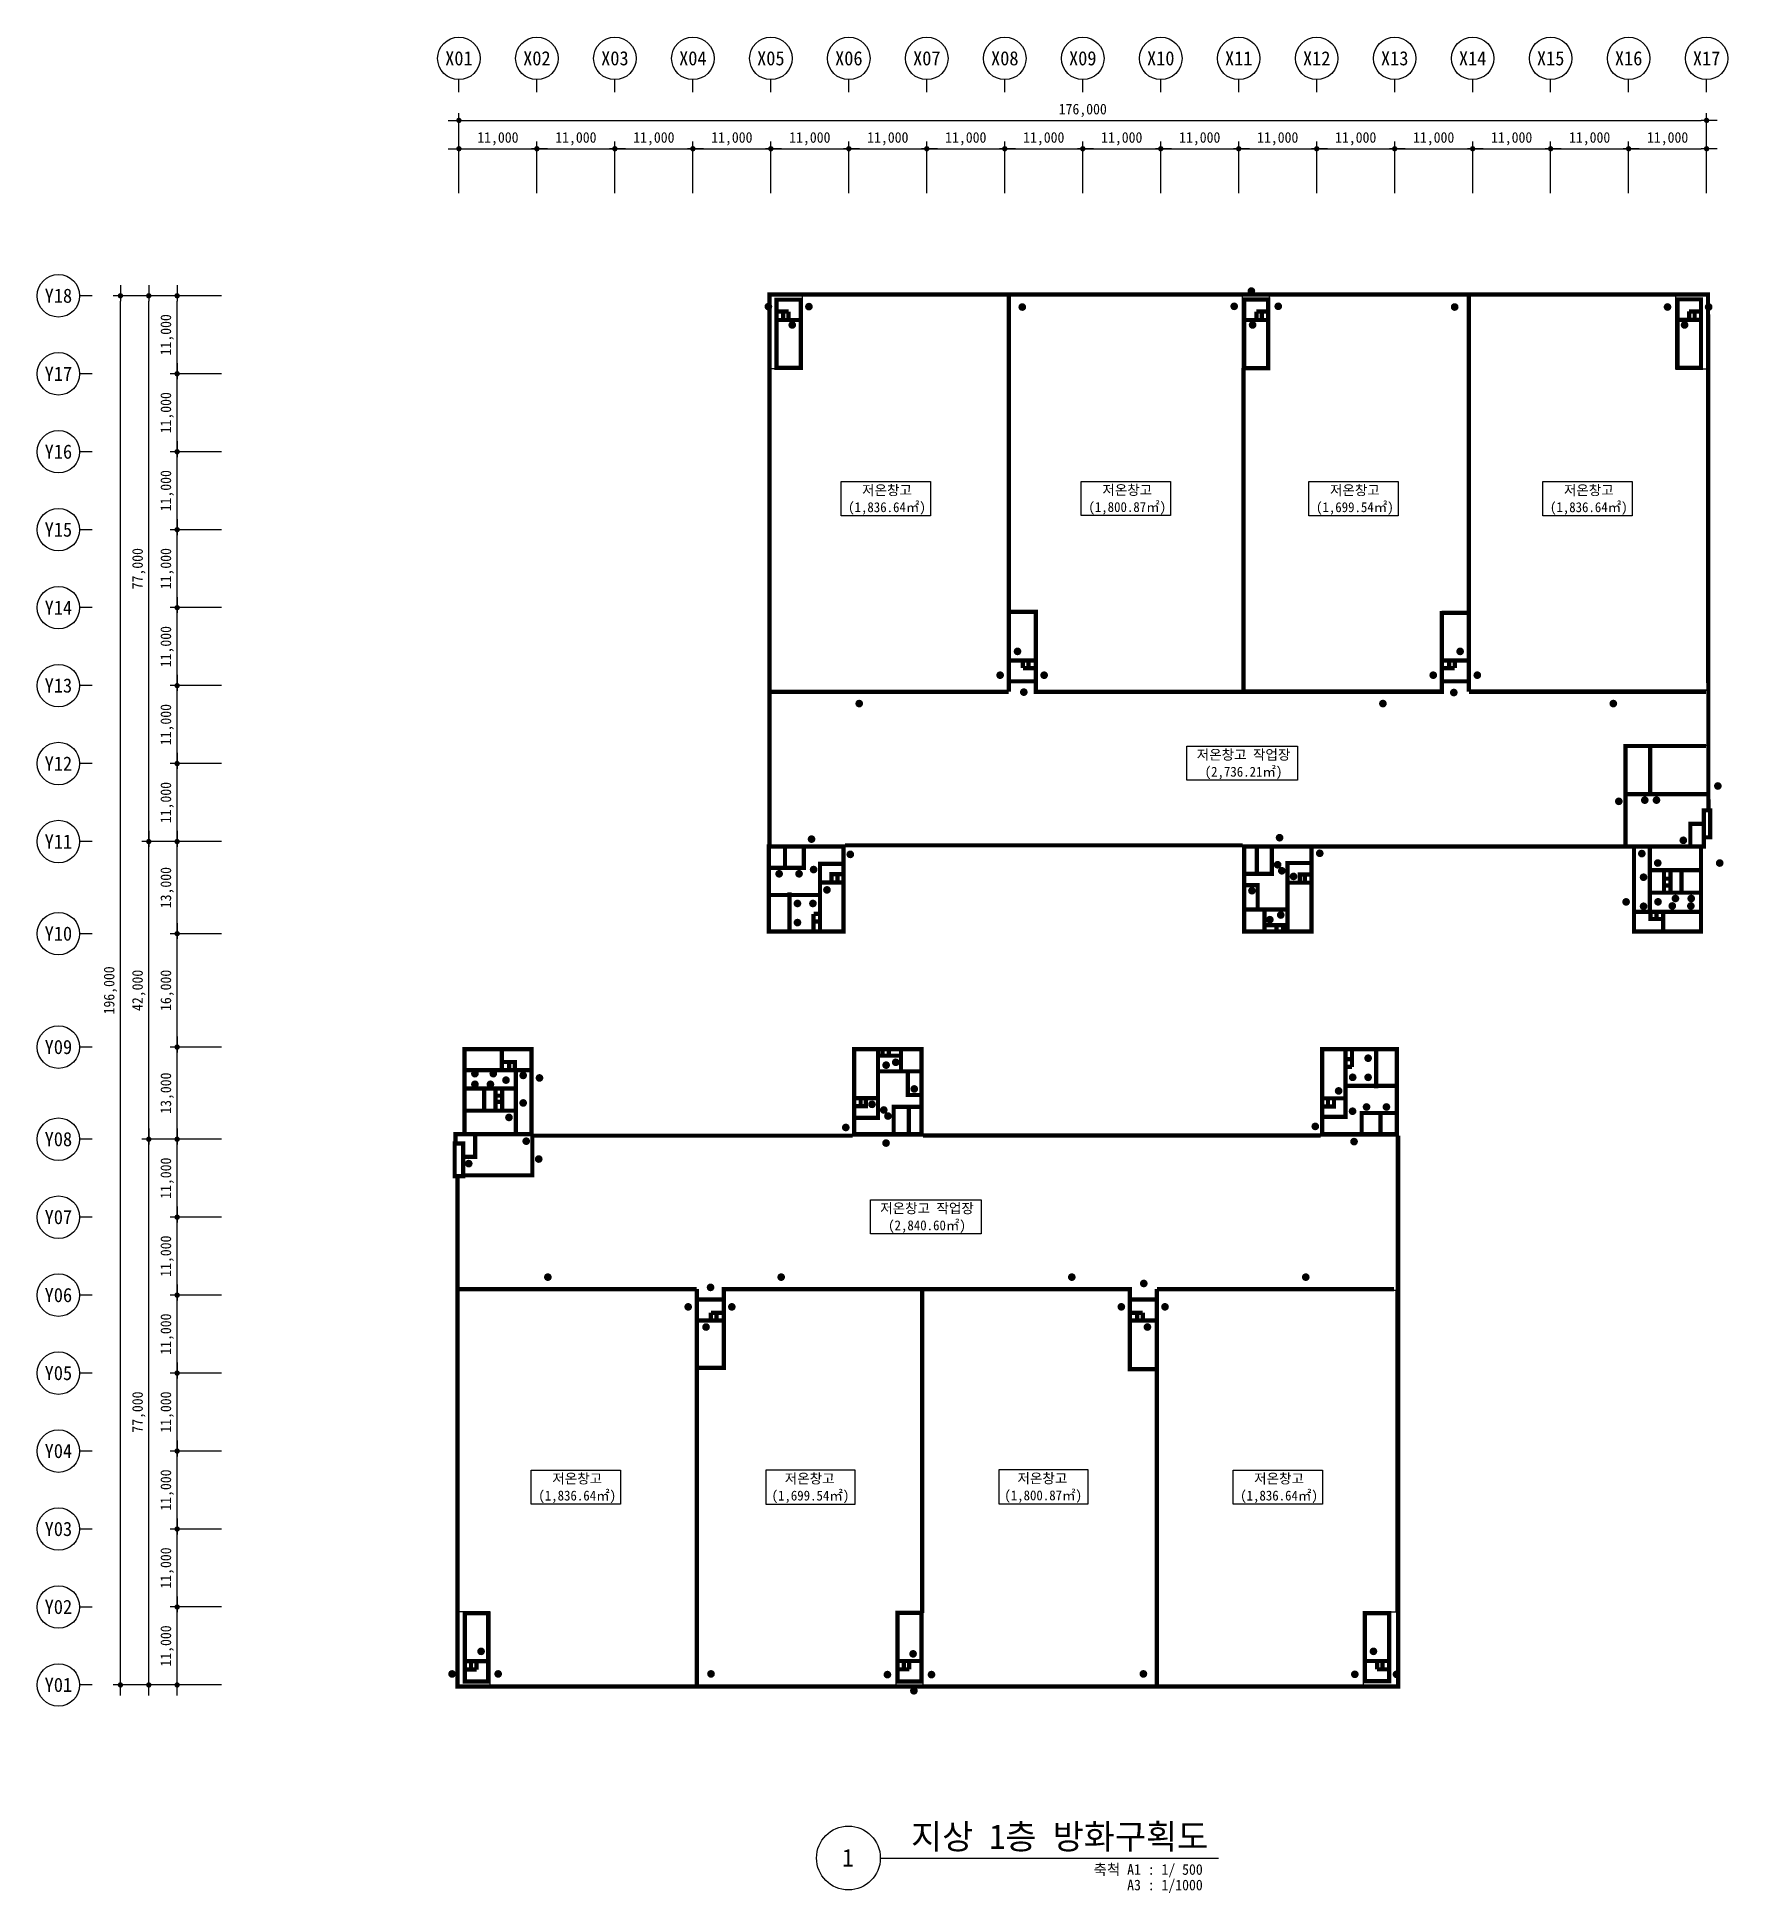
# Model space of a CAD drawing. Header units: millimetres. Extents: x 1075590 to 2680347, y 170599 to 729436.
# Drawn here: x 1915590 to 2154090, y 467599 to 729436 of the extents above; entities that cross this region are included whole.
import ezdxf
from ezdxf.enums import TextEntityAlignment as Align

# ---------------------------------------------------------------- set-up
doc = ezdxf.new("R2010")
doc.units = ezdxf.units.MM
doc.header["$LTSCALE"] = 5
doc.header["$MEASUREMENT"] = 0
doc.header["$PDSIZE"] = -10
for name, pattern in [('DASHDOTX2', [2, 1, -0.5, 0, -0.5]), ('HID', [2, 1.1, -0.9]), ('HIDDEN', [0.375, 0.25, -0.125]), ('PHANTOM2', [1.25, 0.625, -0.125, 0.125, -0.125, 0.125, -0.125])]:
    doc.linetypes.add(name, pattern=pattern)
doc.layers.get('0').update_dxf_attribs({"linetype": 'CONTINUOUS'})
doc.layers.get('Defpoints').update_dxf_attribs({"color": 153, "linetype": 'CONTINUOUS'})
doc.layers.add('0_방화구획 면적', color=7, linetype='CONTINUOUS', plot=False)
for name, color, linetype, lineweight in [('A-AXIS-BUBL', 7, 'CONTINUOUS', 25), ('A-DIMS', 7, 'CONTINUOUS', 25), ('A-DWXM-SHUT', 4, 'HID', 25), ('A-MKXS-MAK2', 3, 'DASHDOTX2', 25), ('A-XXXX-FIRE', 4, 'HIDDEN', 25), ('A-XXXX-SYMB', 7, 'CONTINUOUS', 25), ('A-XXXX-TXT1', 3, 'CONTINUOUS', 25), ('A-XXXX-TXT2', 3, 'CONTINUOUS', 25)]:
    doc.layers.add(name, color=color, linetype=linetype, lineweight=lineweight)
doc.styles.add('HY울릉도L', font='')
doc.styles.add('돋움체', font='')
doc.styles.add('맑은고딕', font='')
doc.styles.get('HY울릉도L').set_extended_font_data('HYwulM')
doc.styles.get('돋움체').set_extended_font_data('DotumChe')
doc.styles.get('맑은고딕').set_extended_font_data('DotumChe')
doc.dimstyles.new('CDIM', dxfattribs={"dimtxt": 3, "dimasz": 1.5, "dimexe": 2, "dimexo": 1, "dimgap": 1, "dimtad": 1, "dimdec": 0, "dimrnd": 0.5, "dimzin": 0, "dimdsep": 32, "dimlunit": 6, "dimtxsty": 'HY울릉도L', "dimblk1": '_CIDOT', "dimblk2": '_CIDOT', "dimsah": 1, "dimcen": 5.5, "dimclrd": 2, "dimclre": 2, "dimclrt": 7, "dimadec": 0, "dimazin": 0, "dimtfac": 1, "dimtdec": 0, "dimtix": 1, "dimtmove": 2, "dimatfit": 1, "dimldrblk": '_CIDOT', "dimfxl": 1, "dimtolj": 1, "dimtzin": 0, "dimlwd": -1, "dimarcsym": 0})

msp = doc.modelspace()

# ---------------------------------------------------------------- texts
at = {"layer": '0_방화구획 면적', "style": '돋움체'}
for s, p in [('저온창고', (2035473, 665514)), ('저온창고', (2069369, 665540)), ('저온창고', (2101473, 665514)), ('저온창고', (2134473, 665514)), ('(1,836.64㎡)', (2035473, 663114)), ('(1,800.87㎡)', (2069369, 663140)), ('(1,699.54㎡)', (2101473, 663114)), ('(1,836.64㎡)', (2134473, 663114)), ('저온창고 작업장', (2085769, 628190)), ('(2,736.21㎡)', (2085769, 625790)), ('저온창고 작업장', (2041119, 564190)), ('(2,840.60㎡)', (2041119, 561790)), ('저온창고', (1991777, 526062)), ('저온창고', (2024565, 526062)), ('저온창고', (2057395, 526088)), ('저온창고', (2090777, 526062)), ('(1,836.64㎡)', (1991777, 523662)), ('(1,699.54㎡)', (2024675, 523662)), ('(1,800.87㎡)', (2057505, 523688)), ('(1,836.64㎡)', (2090777, 523662))]:
    msp.add_text(s, height=1400, dxfattribs=at).set_placement(p, align=Align.MIDDLE_CENTER)
at = {"layer": 'A-XXXX-TXT1', "style": '맑은고딕'}
msp.add_text('지상 1층 방화구획도', height=3500, dxfattribs=at).set_placement((2080793, 472741), align=Align.BOTTOM_RIGHT)
msp.add_text('1', height=2500, dxfattribs=at).set_placement((2029975, 472568), align=Align.MIDDLE)
for s, p in [('축척 A1 : 1/ 500', (2080014, 471654)), ('A3 : 1/1000', (2080014, 469465))]:
    msp.add_text(s, height=1500, dxfattribs=at).set_placement(p, align=Align.TOP_RIGHT)

# ---------------------------------------------------------------- blocks, each defined once
blk = doc.blocks.new('_CIDOT')
at = {"color": 0, "linetype": 'ByBlock'}
blk.add_line((2, 0), (-1, 0), dxfattribs=at)
at = {"color": 0, "linetype": 'ByBlock', "const_width": 0.5}
blk.add_lwpolyline([(-0.25, 0, 1), (0.25, 0, 1)], format="xyb", close=True, dxfattribs=at)
blk = doc.blocks.new('*D4')
at = {"layer": 'A-DIMS', "lineweight": -2, "transparency": 16777216}
for p, q in [((93193, 67121), (85943, 67121)), ((93193, 56121), (85943, 56121))]:
    blk.add_line(p, q, dxfattribs=at)
at = {"layer": 'A-DIMS', "transparency": 16777216}
blk.add_line((86943, 56871), (86943, 66371), dxfattribs=at)
at = {"layer": 'Defpoints', "color": 0, "transparency": 16777216}
for p in [(86943, 67121), (93693, 67121), (93693, 56121)]:
    blk.add_point(p, dxfattribs=at)
at = {"layer": 'A-DIMS', "transparency": 16777216, "xscale": 750, "yscale": 750, "zscale": 750}
for p, rotation in [((86943, 67121), 90), ((86943, 56121), 270)]:
    blk.add_blockref('_CIDOT', p, dxfattribs=dict(at, rotation=rotation))
at = {"layer": 'A-DIMS', "color": 3, "transparency": 16777216, "insert": (85538, 61621), "char_height": 1500, "attachment_point": 5, "rotation": 90, "style": '맑은고딕'}
blk.add_mtext('\\A1;11,000', dxfattribs=at)
blk = doc.blocks.new('*D5')
at = {"layer": 'A-DIMS', "lineweight": -2, "transparency": 16777216}
for p, q in [((93193, 78121), (85943, 78121)), ((93193, 67121), (85943, 67121))]:
    blk.add_line(p, q, dxfattribs=at)
at = {"layer": 'A-DIMS', "transparency": 16777216}
blk.add_line((86943, 67871), (86943, 77371), dxfattribs=at)
at = {"layer": 'Defpoints', "color": 0, "transparency": 16777216}
for p in [(86943, 78121), (93693, 78121), (93693, 67121)]:
    blk.add_point(p, dxfattribs=at)
at = {"layer": 'A-DIMS', "transparency": 16777216, "xscale": 750, "yscale": 750, "zscale": 750}
for p, rotation in [((86943, 78121), 90), ((86943, 67121), 270)]:
    blk.add_blockref('_CIDOT', p, dxfattribs=dict(at, rotation=rotation))
at = {"layer": 'A-DIMS', "color": 3, "transparency": 16777216, "insert": (85538, 72621), "char_height": 1500, "attachment_point": 5, "rotation": 90, "style": '맑은고딕'}
blk.add_mtext('\\A1;11,000', dxfattribs=at)
blk = doc.blocks.new('*D6')
at = {"layer": 'A-DIMS', "lineweight": -2, "transparency": 16777216}
for p, q in [((93193, 89121), (85943, 89121)), ((93193, 78121), (85943, 78121))]:
    blk.add_line(p, q, dxfattribs=at)
at = {"layer": 'A-DIMS', "transparency": 16777216}
blk.add_line((86943, 78871), (86943, 88371), dxfattribs=at)
at = {"layer": 'Defpoints', "color": 0, "transparency": 16777216}
for p in [(86943, 89121), (93693, 89121), (93693, 78121)]:
    blk.add_point(p, dxfattribs=at)
at = {"layer": 'A-DIMS', "transparency": 16777216, "xscale": 750, "yscale": 750, "zscale": 750}
for p, rotation in [((86943, 89121), 90), ((86943, 78121), 270)]:
    blk.add_blockref('_CIDOT', p, dxfattribs=dict(at, rotation=rotation))
at = {"layer": 'A-DIMS', "color": 3, "transparency": 16777216, "insert": (85538, 83621), "char_height": 1500, "attachment_point": 5, "rotation": 90, "style": '맑은고딕'}
blk.add_mtext('\\A1;11,000', dxfattribs=at)
blk = doc.blocks.new('*D7')
at = {"layer": 'A-DIMS', "lineweight": -2, "transparency": 16777216}
for p, q in [((93193, 100121), (85943, 100121)), ((93193, 89121), (85943, 89121))]:
    blk.add_line(p, q, dxfattribs=at)
at = {"layer": 'A-DIMS', "transparency": 16777216}
blk.add_line((86943, 89871), (86943, 99371), dxfattribs=at)
at = {"layer": 'Defpoints', "color": 0, "transparency": 16777216}
for p in [(86943, 100121), (93693, 100121), (93693, 89121)]:
    blk.add_point(p, dxfattribs=at)
at = {"layer": 'A-DIMS', "transparency": 16777216, "xscale": 750, "yscale": 750, "zscale": 750}
for p, rotation in [((86943, 100121), 90), ((86943, 89121), 270)]:
    blk.add_blockref('_CIDOT', p, dxfattribs=dict(at, rotation=rotation))
at = {"layer": 'A-DIMS', "color": 3, "transparency": 16777216, "insert": (85538, 94621), "char_height": 1500, "attachment_point": 5, "rotation": 90, "style": '맑은고딕'}
blk.add_mtext('\\A1;11,000', dxfattribs=at)
blk = doc.blocks.new('*D8')
at = {"layer": 'A-DIMS', "lineweight": -2, "transparency": 16777216}
for p, q in [((93193, 111121), (85943, 111121)), ((93193, 100121), (85943, 100121))]:
    blk.add_line(p, q, dxfattribs=at)
at = {"layer": 'A-DIMS', "transparency": 16777216}
blk.add_line((86943, 100871), (86943, 110371), dxfattribs=at)
at = {"layer": 'Defpoints', "color": 0, "transparency": 16777216}
for p in [(86943, 111121), (93693, 111121), (93693, 100121)]:
    blk.add_point(p, dxfattribs=at)
at = {"layer": 'A-DIMS', "transparency": 16777216, "xscale": 750, "yscale": 750, "zscale": 750}
for p, rotation in [((86943, 111121), 90), ((86943, 100121), 270)]:
    blk.add_blockref('_CIDOT', p, dxfattribs=dict(at, rotation=rotation))
at = {"layer": 'A-DIMS', "color": 3, "transparency": 16777216, "insert": (85538, 105621), "char_height": 1500, "attachment_point": 5, "rotation": 90, "style": '맑은고딕'}
blk.add_mtext('\\A1;11,000', dxfattribs=at)
blk = doc.blocks.new('*D9')
at = {"layer": 'A-DIMS', "lineweight": -2, "transparency": 16777216}
for p, q in [((93193, 122121), (85943, 122121)), ((93193, 111121), (85943, 111121))]:
    blk.add_line(p, q, dxfattribs=at)
at = {"layer": 'A-DIMS', "transparency": 16777216}
blk.add_line((86943, 111871), (86943, 121371), dxfattribs=at)
at = {"layer": 'Defpoints', "color": 0, "transparency": 16777216}
for p in [(86943, 122121), (93693, 122121), (93693, 111121)]:
    blk.add_point(p, dxfattribs=at)
at = {"layer": 'A-DIMS', "transparency": 16777216, "xscale": 750, "yscale": 750, "zscale": 750}
for p, rotation in [((86943, 122121), 90), ((86943, 111121), 270)]:
    blk.add_blockref('_CIDOT', p, dxfattribs=dict(at, rotation=rotation))
at = {"layer": 'A-DIMS', "color": 3, "transparency": 16777216, "insert": (85538, 116621), "char_height": 1500, "attachment_point": 5, "rotation": 90, "style": '맑은고딕'}
blk.add_mtext('\\A1;11,000', dxfattribs=at)
blk = doc.blocks.new('*D10')
at = {"layer": 'A-DIMS', "lineweight": -2, "transparency": 16777216}
for p, q in [((93193, 135121), (85943, 135121)), ((93193, 122121), (85943, 122121))]:
    blk.add_line(p, q, dxfattribs=at)
at = {"layer": 'A-DIMS', "transparency": 16777216}
blk.add_line((86943, 122871), (86943, 134371), dxfattribs=at)
at = {"layer": 'Defpoints', "color": 0, "transparency": 16777216}
for p in [(86943, 135121), (93693, 135121), (93693, 122121)]:
    blk.add_point(p, dxfattribs=at)
at = {"layer": 'A-DIMS', "transparency": 16777216, "xscale": 750, "yscale": 750, "zscale": 750}
for p, rotation in [((86943, 135121), 90), ((86943, 122121), 270)]:
    blk.add_blockref('_CIDOT', p, dxfattribs=dict(at, rotation=rotation))
at = {"layer": 'A-DIMS', "color": 3, "transparency": 16777216, "insert": (85538, 128621), "char_height": 1500, "attachment_point": 5, "rotation": 90, "style": '맑은고딕'}
blk.add_mtext('\\A1;13,000', dxfattribs=at)
blk = doc.blocks.new('*D11')
at = {"layer": 'A-DIMS', "lineweight": -2, "transparency": 16777216}
for p, q in [((93193, 151121), (85943, 151121)), ((93193, 135121), (85943, 135121))]:
    blk.add_line(p, q, dxfattribs=at)
at = {"layer": 'A-DIMS', "transparency": 16777216}
blk.add_line((86943, 135871), (86943, 150371), dxfattribs=at)
at = {"layer": 'Defpoints', "color": 0, "transparency": 16777216}
for p in [(86943, 151121), (93693, 151121), (93693, 135121)]:
    blk.add_point(p, dxfattribs=at)
at = {"layer": 'A-DIMS', "transparency": 16777216, "xscale": 750, "yscale": 750, "zscale": 750}
for p, rotation in [((86943, 151121), 90), ((86943, 135121), 270)]:
    blk.add_blockref('_CIDOT', p, dxfattribs=dict(at, rotation=rotation))
at = {"layer": 'A-DIMS', "color": 3, "transparency": 16777216, "insert": (85538, 143121), "char_height": 1500, "attachment_point": 5, "rotation": 90, "style": '맑은고딕'}
blk.add_mtext('\\A1;16,000', dxfattribs=at)
blk = doc.blocks.new('*D12')
at = {"layer": 'A-DIMS', "lineweight": -2, "transparency": 16777216}
for p, q in [((93193, 164121), (85943, 164121)), ((93193, 151121), (85943, 151121))]:
    blk.add_line(p, q, dxfattribs=at)
at = {"layer": 'A-DIMS', "transparency": 16777216}
blk.add_line((86943, 151871), (86943, 163371), dxfattribs=at)
at = {"layer": 'Defpoints', "color": 0, "transparency": 16777216}
for p in [(86943, 164121), (93693, 164121), (93693, 151121)]:
    blk.add_point(p, dxfattribs=at)
at = {"layer": 'A-DIMS', "transparency": 16777216, "xscale": 750, "yscale": 750, "zscale": 750}
for p, rotation in [((86943, 164121), 90), ((86943, 151121), 270)]:
    blk.add_blockref('_CIDOT', p, dxfattribs=dict(at, rotation=rotation))
at = {"layer": 'A-DIMS', "color": 3, "transparency": 16777216, "insert": (85538, 157621), "char_height": 1500, "attachment_point": 5, "rotation": 90, "style": '맑은고딕'}
blk.add_mtext('\\A1;13,000', dxfattribs=at)
blk = doc.blocks.new('*D13')
at = {"layer": 'A-DIMS', "lineweight": -2, "transparency": 16777216}
for p, q in [((93193, 175121), (85943, 175121)), ((93193, 164121), (85943, 164121))]:
    blk.add_line(p, q, dxfattribs=at)
at = {"layer": 'A-DIMS', "transparency": 16777216}
blk.add_line((86943, 164871), (86943, 174371), dxfattribs=at)
at = {"layer": 'Defpoints', "color": 0, "transparency": 16777216}
for p in [(86943, 175121), (93693, 175121), (93693, 164121)]:
    blk.add_point(p, dxfattribs=at)
at = {"layer": 'A-DIMS', "transparency": 16777216, "xscale": 750, "yscale": 750, "zscale": 750}
for p, rotation in [((86943, 175121), 90), ((86943, 164121), 270)]:
    blk.add_blockref('_CIDOT', p, dxfattribs=dict(at, rotation=rotation))
at = {"layer": 'A-DIMS', "color": 3, "transparency": 16777216, "insert": (85538, 169621), "char_height": 1500, "attachment_point": 5, "rotation": 90, "style": '맑은고딕'}
blk.add_mtext('\\A1;11,000', dxfattribs=at)
blk = doc.blocks.new('*D14')
at = {"layer": 'A-DIMS', "lineweight": -2, "transparency": 16777216}
for p, q in [((93193, 186121), (85943, 186121)), ((93193, 175121), (85943, 175121))]:
    blk.add_line(p, q, dxfattribs=at)
at = {"layer": 'A-DIMS', "transparency": 16777216}
blk.add_line((86943, 175871), (86943, 185371), dxfattribs=at)
at = {"layer": 'Defpoints', "color": 0, "transparency": 16777216}
for p in [(86943, 186121), (93693, 186121), (93693, 175121)]:
    blk.add_point(p, dxfattribs=at)
at = {"layer": 'A-DIMS', "transparency": 16777216, "xscale": 750, "yscale": 750, "zscale": 750}
for p, rotation in [((86943, 186121), 90), ((86943, 175121), 270)]:
    blk.add_blockref('_CIDOT', p, dxfattribs=dict(at, rotation=rotation))
at = {"layer": 'A-DIMS', "color": 3, "transparency": 16777216, "insert": (85538, 180621), "char_height": 1500, "attachment_point": 5, "rotation": 90, "style": '맑은고딕'}
blk.add_mtext('\\A1;11,000', dxfattribs=at)
blk = doc.blocks.new('*D15')
at = {"layer": 'A-DIMS', "lineweight": -2, "transparency": 16777216}
for p, q in [((93193, 197121), (85943, 197121)), ((93193, 186121), (85943, 186121))]:
    blk.add_line(p, q, dxfattribs=at)
at = {"layer": 'A-DIMS', "transparency": 16777216}
blk.add_line((86943, 186871), (86943, 196371), dxfattribs=at)
at = {"layer": 'Defpoints', "color": 0, "transparency": 16777216}
for p in [(86943, 197121), (93693, 197121), (93693, 186121)]:
    blk.add_point(p, dxfattribs=at)
at = {"layer": 'A-DIMS', "transparency": 16777216, "xscale": 750, "yscale": 750, "zscale": 750}
for p, rotation in [((86943, 197121), 90), ((86943, 186121), 270)]:
    blk.add_blockref('_CIDOT', p, dxfattribs=dict(at, rotation=rotation))
at = {"layer": 'A-DIMS', "color": 3, "transparency": 16777216, "insert": (85538, 191621), "char_height": 1500, "attachment_point": 5, "rotation": 90, "style": '맑은고딕'}
blk.add_mtext('\\A1;11,000', dxfattribs=at)
blk = doc.blocks.new('*D16')
at = {"layer": 'A-DIMS', "lineweight": -2, "transparency": 16777216}
for p, q in [((93193, 208121), (85943, 208121)), ((93193, 197121), (85943, 197121))]:
    blk.add_line(p, q, dxfattribs=at)
at = {"layer": 'A-DIMS', "transparency": 16777216}
blk.add_line((86943, 197871), (86943, 207371), dxfattribs=at)
at = {"layer": 'Defpoints', "color": 0, "transparency": 16777216}
for p in [(86943, 208121), (93693, 208121), (93693, 197121)]:
    blk.add_point(p, dxfattribs=at)
at = {"layer": 'A-DIMS', "transparency": 16777216, "xscale": 750, "yscale": 750, "zscale": 750}
for p, rotation in [((86943, 208121), 90), ((86943, 197121), 270)]:
    blk.add_blockref('_CIDOT', p, dxfattribs=dict(at, rotation=rotation))
at = {"layer": 'A-DIMS', "color": 3, "transparency": 16777216, "insert": (85538, 202621), "char_height": 1500, "attachment_point": 5, "rotation": 90, "style": '맑은고딕'}
blk.add_mtext('\\A1;11,000', dxfattribs=at)
blk = doc.blocks.new('*D17')
at = {"layer": 'A-DIMS', "lineweight": -2, "transparency": 16777216}
for p, q in [((93193, 219121), (85943, 219121)), ((93193, 208121), (85943, 208121))]:
    blk.add_line(p, q, dxfattribs=at)
at = {"layer": 'A-DIMS', "transparency": 16777216}
blk.add_line((86943, 208871), (86943, 218371), dxfattribs=at)
at = {"layer": 'Defpoints', "color": 0, "transparency": 16777216}
for p in [(86943, 219121), (93693, 219121), (93693, 208121)]:
    blk.add_point(p, dxfattribs=at)
at = {"layer": 'A-DIMS', "transparency": 16777216, "xscale": 750, "yscale": 750, "zscale": 750}
for p, rotation in [((86943, 219121), 90), ((86943, 208121), 270)]:
    blk.add_blockref('_CIDOT', p, dxfattribs=dict(at, rotation=rotation))
at = {"layer": 'A-DIMS', "color": 3, "transparency": 16777216, "insert": (85538, 213621), "char_height": 1500, "attachment_point": 5, "rotation": 90, "style": '맑은고딕'}
blk.add_mtext('\\A1;11,000', dxfattribs=at)
blk = doc.blocks.new('*D18')
at = {"layer": 'A-DIMS', "lineweight": -2, "transparency": 16777216}
for p, q in [((93193, 230121), (85943, 230121)), ((93193, 219121), (85943, 219121))]:
    blk.add_line(p, q, dxfattribs=at)
at = {"layer": 'A-DIMS', "transparency": 16777216}
blk.add_line((86943, 219871), (86943, 229371), dxfattribs=at)
at = {"layer": 'Defpoints', "color": 0, "transparency": 16777216}
for p in [(86943, 230121), (93693, 230121), (93693, 219121)]:
    blk.add_point(p, dxfattribs=at)
at = {"layer": 'A-DIMS', "transparency": 16777216, "xscale": 750, "yscale": 750, "zscale": 750}
for p, rotation in [((86943, 230121), 90), ((86943, 219121), 270)]:
    blk.add_blockref('_CIDOT', p, dxfattribs=dict(at, rotation=rotation))
at = {"layer": 'A-DIMS', "color": 3, "transparency": 16777216, "insert": (85538, 224621), "char_height": 1500, "attachment_point": 5, "rotation": 90, "style": '맑은고딕'}
blk.add_mtext('\\A1;11,000', dxfattribs=at)
blk = doc.blocks.new('*D19')
at = {"layer": 'A-DIMS', "lineweight": -2, "transparency": 16777216}
for p, q in [((93193, 241121), (85943, 241121)), ((93193, 230121), (85943, 230121))]:
    blk.add_line(p, q, dxfattribs=at)
at = {"layer": 'A-DIMS', "transparency": 16777216}
blk.add_line((86943, 230871), (86943, 240371), dxfattribs=at)
at = {"layer": 'Defpoints', "color": 0, "transparency": 16777216}
for p in [(86943, 241121), (93693, 241121), (93693, 230121)]:
    blk.add_point(p, dxfattribs=at)
at = {"layer": 'A-DIMS', "transparency": 16777216, "xscale": 750, "yscale": 750, "zscale": 750}
for p, rotation in [((86943, 241121), 90), ((86943, 230121), 270)]:
    blk.add_blockref('_CIDOT', p, dxfattribs=dict(at, rotation=rotation))
at = {"layer": 'A-DIMS', "color": 3, "transparency": 16777216, "insert": (85538, 235621), "char_height": 1500, "attachment_point": 5, "rotation": 90, "style": '맑은고딕'}
blk.add_mtext('\\A1;11,000', dxfattribs=at)
blk = doc.blocks.new('*D20')
at = {"layer": 'A-DIMS', "lineweight": -2, "transparency": 16777216}
for p, q in [((93193, 122121), (81943, 122121)), ((93193, 45121), (81943, 45121))]:
    blk.add_line(p, q, dxfattribs=at)
at = {"layer": 'A-DIMS', "transparency": 16777216}
blk.add_line((82943, 45871), (82943, 121371), dxfattribs=at)
at = {"layer": 'Defpoints', "color": 0, "transparency": 16777216}
for p in [(82943, 122121), (93693, 122121), (93693, 45121)]:
    blk.add_point(p, dxfattribs=at)
at = {"layer": 'A-DIMS', "transparency": 16777216, "xscale": 750, "yscale": 750, "zscale": 750}
for p, rotation in [((82943, 122121), 90), ((82943, 45121), 270)]:
    blk.add_blockref('_CIDOT', p, dxfattribs=dict(at, rotation=rotation))
at = {"layer": 'A-DIMS', "color": 3, "transparency": 16777216, "insert": (81542, 83621), "char_height": 1500, "attachment_point": 5, "rotation": 90, "style": '맑은고딕'}
blk.add_mtext('\\A1;77,000', dxfattribs=at)
blk = doc.blocks.new('*D21')
at = {"layer": 'A-DIMS', "lineweight": -2, "transparency": 16777216}
for p, q in [((93193, 241121), (77943, 241121)), ((93193, 45121), (77943, 45121))]:
    blk.add_line(p, q, dxfattribs=at)
at = {"layer": 'A-DIMS', "transparency": 16777216}
blk.add_line((78943, 45871), (78943, 240371), dxfattribs=at)
at = {"layer": 'Defpoints', "color": 0, "transparency": 16777216}
for p in [(78943, 241121), (93693, 241121), (93693, 45121)]:
    blk.add_point(p, dxfattribs=at)
at = {"layer": 'A-DIMS', "transparency": 16777216, "xscale": 750, "yscale": 750, "zscale": 750}
for p, rotation in [((78943, 241121), 90), ((78943, 45121), 270)]:
    blk.add_blockref('_CIDOT', p, dxfattribs=dict(at, rotation=rotation))
at = {"layer": 'A-DIMS', "color": 3, "transparency": 16777216, "insert": (77538, 143121), "char_height": 1500, "attachment_point": 5, "rotation": 90, "style": '맑은고딕'}
blk.add_mtext('\\A1;196,000', dxfattribs=at)
blk = doc.blocks.new('*D22')
at = {"layer": 'A-DIMS', "lineweight": -2, "transparency": 16777216}
for p, q in [((93193, 56121), (85943, 56121)), ((93193, 45121), (85943, 45121))]:
    blk.add_line(p, q, dxfattribs=at)
at = {"layer": 'A-DIMS', "transparency": 16777216}
blk.add_line((86943, 45871), (86943, 55371), dxfattribs=at)
at = {"layer": 'Defpoints', "color": 0, "transparency": 16777216}
for p in [(86943, 56121), (93693, 56121), (93693, 45121)]:
    blk.add_point(p, dxfattribs=at)
at = {"layer": 'A-DIMS', "transparency": 16777216, "xscale": 750, "yscale": 750, "zscale": 750}
for p, rotation in [((86943, 56121), 90), ((86943, 45121), 270)]:
    blk.add_blockref('_CIDOT', p, dxfattribs=dict(at, rotation=rotation))
at = {"layer": 'A-DIMS', "color": 3, "transparency": 16777216, "insert": (85538, 50621), "char_height": 1500, "attachment_point": 5, "rotation": 90, "style": '맑은고딕'}
blk.add_mtext('\\A1;11,000', dxfattribs=at)
blk = doc.blocks.new('*D23')
at = {"layer": 'A-DIMS', "lineweight": -2, "transparency": 16777216}
for p, q in [((93193, 164121), (81943, 164121)), ((93193, 122121), (81943, 122121))]:
    blk.add_line(p, q, dxfattribs=at)
at = {"layer": 'A-DIMS', "transparency": 16777216}
blk.add_line((82943, 122871), (82943, 163371), dxfattribs=at)
at = {"layer": 'Defpoints', "color": 0, "transparency": 16777216}
for p in [(82943, 164121), (93693, 164121), (93693, 122121)]:
    blk.add_point(p, dxfattribs=at)
at = {"layer": 'A-DIMS', "transparency": 16777216, "xscale": 750, "yscale": 750, "zscale": 750}
for p, rotation in [((82943, 164121), 90), ((82943, 122121), 270)]:
    blk.add_blockref('_CIDOT', p, dxfattribs=dict(at, rotation=rotation))
at = {"layer": 'A-DIMS', "color": 3, "transparency": 16777216, "insert": (81542, 143121), "char_height": 1500, "attachment_point": 5, "rotation": 90, "style": '맑은고딕'}
blk.add_mtext('\\A1;42,000', dxfattribs=at)
blk = doc.blocks.new('*D24')
at = {"layer": 'A-DIMS', "lineweight": -2, "transparency": 16777216}
for p, q in [((93193, 241121), (81943, 241121)), ((93193, 164121), (81943, 164121))]:
    blk.add_line(p, q, dxfattribs=at)
at = {"layer": 'A-DIMS', "transparency": 16777216}
blk.add_line((82943, 164871), (82943, 240371), dxfattribs=at)
at = {"layer": 'Defpoints', "color": 0, "transparency": 16777216}
for p in [(82943, 241121), (93693, 241121), (93693, 164121)]:
    blk.add_point(p, dxfattribs=at)
at = {"layer": 'A-DIMS', "transparency": 16777216, "xscale": 750, "yscale": 750, "zscale": 750}
for p, rotation in [((82943, 241121), 90), ((82943, 164121), 270)]:
    blk.add_blockref('_CIDOT', p, dxfattribs=dict(at, rotation=rotation))
at = {"layer": 'A-DIMS', "color": 3, "transparency": 16777216, "insert": (81542, 202621), "char_height": 1500, "attachment_point": 5, "rotation": 90, "style": '맑은고딕'}
blk.add_mtext('\\A1;77,000', dxfattribs=at)
blk = doc.blocks.new('*D25')
at = {"layer": 'A-DIMS', "lineweight": -2, "transparency": 16777216}
for p, q in [((148693, 255621), (148693, 262871)), ((159693, 255621), (159693, 262871))]:
    blk.add_line(p, q, dxfattribs=at)
at = {"layer": 'A-DIMS', "transparency": 16777216}
blk.add_line((149443, 261871), (158943, 261871), dxfattribs=at)
at = {"layer": 'Defpoints', "color": 0, "transparency": 16777216}
for p in [(159693, 261871), (148693, 255121), (159693, 255121)]:
    blk.add_point(p, dxfattribs=at)
at = {"layer": 'A-DIMS', "transparency": 16777216, "xscale": 750, "yscale": 750, "zscale": 750, "rotation": 180}
blk.add_blockref('_CIDOT', (148693, 261871), dxfattribs=at)
at = {"layer": 'A-DIMS', "transparency": 16777216, "xscale": 750, "yscale": 750, "zscale": 750}
blk.add_blockref('_CIDOT', (159693, 261871), dxfattribs=at)
at = {"layer": 'A-DIMS', "color": 3, "transparency": 16777216, "insert": (154193, 263275), "char_height": 1500, "attachment_point": 5, "style": '맑은고딕'}
blk.add_mtext('\\A1;11,000', dxfattribs=at)
blk = doc.blocks.new('*D26')
at = {"layer": 'A-DIMS', "lineweight": -2, "transparency": 16777216}
for p, q in [((159693, 255621), (159693, 262871)), ((170693, 255621), (170693, 262871))]:
    blk.add_line(p, q, dxfattribs=at)
at = {"layer": 'A-DIMS', "transparency": 16777216}
blk.add_line((160443, 261871), (169943, 261871), dxfattribs=at)
at = {"layer": 'Defpoints', "color": 0, "transparency": 16777216}
for p in [(170693, 261871), (159693, 255121), (170693, 255121)]:
    blk.add_point(p, dxfattribs=at)
at = {"layer": 'A-DIMS', "transparency": 16777216, "xscale": 750, "yscale": 750, "zscale": 750, "rotation": 180}
blk.add_blockref('_CIDOT', (159693, 261871), dxfattribs=at)
at = {"layer": 'A-DIMS', "transparency": 16777216, "xscale": 750, "yscale": 750, "zscale": 750}
blk.add_blockref('_CIDOT', (170693, 261871), dxfattribs=at)
at = {"layer": 'A-DIMS', "color": 3, "transparency": 16777216, "insert": (165193, 263275), "char_height": 1500, "attachment_point": 5, "style": '맑은고딕'}
blk.add_mtext('\\A1;11,000', dxfattribs=at)
blk = doc.blocks.new('*D27')
at = {"layer": 'A-DIMS', "lineweight": -2, "transparency": 16777216}
for p, q in [((170693, 255621), (170693, 262871)), ((181693, 255621), (181693, 262871))]:
    blk.add_line(p, q, dxfattribs=at)
at = {"layer": 'A-DIMS', "transparency": 16777216}
blk.add_line((171443, 261871), (180943, 261871), dxfattribs=at)
at = {"layer": 'Defpoints', "color": 0, "transparency": 16777216}
for p in [(181693, 261871), (170693, 255121), (181693, 255121)]:
    blk.add_point(p, dxfattribs=at)
at = {"layer": 'A-DIMS', "transparency": 16777216, "xscale": 750, "yscale": 750, "zscale": 750, "rotation": 180}
blk.add_blockref('_CIDOT', (170693, 261871), dxfattribs=at)
at = {"layer": 'A-DIMS', "transparency": 16777216, "xscale": 750, "yscale": 750, "zscale": 750}
blk.add_blockref('_CIDOT', (181693, 261871), dxfattribs=at)
at = {"layer": 'A-DIMS', "color": 3, "transparency": 16777216, "insert": (176193, 263275), "char_height": 1500, "attachment_point": 5, "style": '맑은고딕'}
blk.add_mtext('\\A1;11,000', dxfattribs=at)
blk = doc.blocks.new('*D28')
at = {"layer": 'A-DIMS', "lineweight": -2, "transparency": 16777216}
for p, q in [((181693, 255621), (181693, 262871)), ((192693, 255621), (192693, 262871))]:
    blk.add_line(p, q, dxfattribs=at)
at = {"layer": 'A-DIMS', "transparency": 16777216}
blk.add_line((182443, 261871), (191943, 261871), dxfattribs=at)
at = {"layer": 'Defpoints', "color": 0, "transparency": 16777216}
for p in [(192693, 261871), (181693, 255121), (192693, 255121)]:
    blk.add_point(p, dxfattribs=at)
at = {"layer": 'A-DIMS', "transparency": 16777216, "xscale": 750, "yscale": 750, "zscale": 750, "rotation": 180}
blk.add_blockref('_CIDOT', (181693, 261871), dxfattribs=at)
at = {"layer": 'A-DIMS', "transparency": 16777216, "xscale": 750, "yscale": 750, "zscale": 750}
blk.add_blockref('_CIDOT', (192693, 261871), dxfattribs=at)
at = {"layer": 'A-DIMS', "color": 3, "transparency": 16777216, "insert": (187193, 263275), "char_height": 1500, "attachment_point": 5, "style": '맑은고딕'}
blk.add_mtext('\\A1;11,000', dxfattribs=at)
blk = doc.blocks.new('*D29')
at = {"layer": 'A-DIMS', "lineweight": -2, "transparency": 16777216}
for p, q in [((192693, 255621), (192693, 262871)), ((203693, 255621), (203693, 262871))]:
    blk.add_line(p, q, dxfattribs=at)
at = {"layer": 'A-DIMS', "transparency": 16777216}
blk.add_line((193443, 261871), (202943, 261871), dxfattribs=at)
at = {"layer": 'Defpoints', "color": 0, "transparency": 16777216}
for p in [(203693, 261871), (192693, 255121), (203693, 255121)]:
    blk.add_point(p, dxfattribs=at)
at = {"layer": 'A-DIMS', "transparency": 16777216, "xscale": 750, "yscale": 750, "zscale": 750, "rotation": 180}
blk.add_blockref('_CIDOT', (192693, 261871), dxfattribs=at)
at = {"layer": 'A-DIMS', "transparency": 16777216, "xscale": 750, "yscale": 750, "zscale": 750}
blk.add_blockref('_CIDOT', (203693, 261871), dxfattribs=at)
at = {"layer": 'A-DIMS', "color": 3, "transparency": 16777216, "insert": (198193, 263275), "char_height": 1500, "attachment_point": 5, "style": '맑은고딕'}
blk.add_mtext('\\A1;11,000', dxfattribs=at)
blk = doc.blocks.new('*D30')
at = {"layer": 'A-DIMS', "lineweight": -2, "transparency": 16777216}
for p, q in [((203693, 255621), (203693, 262871)), ((214693, 255621), (214693, 262871))]:
    blk.add_line(p, q, dxfattribs=at)
at = {"layer": 'A-DIMS', "transparency": 16777216}
blk.add_line((204443, 261871), (213943, 261871), dxfattribs=at)
at = {"layer": 'Defpoints', "color": 0, "transparency": 16777216}
for p in [(214693, 261871), (203693, 255121), (214693, 255121)]:
    blk.add_point(p, dxfattribs=at)
at = {"layer": 'A-DIMS', "transparency": 16777216, "xscale": 750, "yscale": 750, "zscale": 750, "rotation": 180}
blk.add_blockref('_CIDOT', (203693, 261871), dxfattribs=at)
at = {"layer": 'A-DIMS', "transparency": 16777216, "xscale": 750, "yscale": 750, "zscale": 750}
blk.add_blockref('_CIDOT', (214693, 261871), dxfattribs=at)
at = {"layer": 'A-DIMS', "color": 3, "transparency": 16777216, "insert": (209193, 263275), "char_height": 1500, "attachment_point": 5, "style": '맑은고딕'}
blk.add_mtext('\\A1;11,000', dxfattribs=at)
blk = doc.blocks.new('*D31')
at = {"layer": 'A-DIMS', "lineweight": -2, "transparency": 16777216}
for p, q in [((214693, 255621), (214693, 262871)), ((225693, 255621), (225693, 262871))]:
    blk.add_line(p, q, dxfattribs=at)
at = {"layer": 'A-DIMS', "transparency": 16777216}
blk.add_line((215443, 261871), (224943, 261871), dxfattribs=at)
at = {"layer": 'Defpoints', "color": 0, "transparency": 16777216}
for p in [(225693, 261871), (214693, 255121), (225693, 255121)]:
    blk.add_point(p, dxfattribs=at)
at = {"layer": 'A-DIMS', "transparency": 16777216, "xscale": 750, "yscale": 750, "zscale": 750, "rotation": 180}
blk.add_blockref('_CIDOT', (214693, 261871), dxfattribs=at)
at = {"layer": 'A-DIMS', "transparency": 16777216, "xscale": 750, "yscale": 750, "zscale": 750}
blk.add_blockref('_CIDOT', (225693, 261871), dxfattribs=at)
at = {"layer": 'A-DIMS', "color": 3, "transparency": 16777216, "insert": (220193, 263275), "char_height": 1500, "attachment_point": 5, "style": '맑은고딕'}
blk.add_mtext('\\A1;11,000', dxfattribs=at)
blk = doc.blocks.new('*D32')
at = {"layer": 'A-DIMS', "lineweight": -2, "transparency": 16777216}
for p, q in [((225693, 255621), (225693, 262871)), ((236693, 255621), (236693, 262871))]:
    blk.add_line(p, q, dxfattribs=at)
at = {"layer": 'A-DIMS', "transparency": 16777216}
blk.add_line((226443, 261871), (235943, 261871), dxfattribs=at)
at = {"layer": 'Defpoints', "color": 0, "transparency": 16777216}
for p in [(236693, 261871), (225693, 255121), (236693, 255121)]:
    blk.add_point(p, dxfattribs=at)
at = {"layer": 'A-DIMS', "transparency": 16777216, "xscale": 750, "yscale": 750, "zscale": 750, "rotation": 180}
blk.add_blockref('_CIDOT', (225693, 261871), dxfattribs=at)
at = {"layer": 'A-DIMS', "transparency": 16777216, "xscale": 750, "yscale": 750, "zscale": 750}
blk.add_blockref('_CIDOT', (236693, 261871), dxfattribs=at)
at = {"layer": 'A-DIMS', "color": 3, "transparency": 16777216, "insert": (231193, 263275), "char_height": 1500, "attachment_point": 5, "style": '맑은고딕'}
blk.add_mtext('\\A1;11,000', dxfattribs=at)
blk = doc.blocks.new('*D33')
at = {"layer": 'A-DIMS', "lineweight": -2, "transparency": 16777216}
for p, q in [((236693, 255621), (236693, 262871)), ((247693, 255621), (247693, 262871))]:
    blk.add_line(p, q, dxfattribs=at)
at = {"layer": 'A-DIMS', "transparency": 16777216}
blk.add_line((237443, 261871), (246943, 261871), dxfattribs=at)
at = {"layer": 'Defpoints', "color": 0, "transparency": 16777216}
for p in [(247693, 261871), (236693, 255121), (247693, 255121)]:
    blk.add_point(p, dxfattribs=at)
at = {"layer": 'A-DIMS', "transparency": 16777216, "xscale": 750, "yscale": 750, "zscale": 750, "rotation": 180}
blk.add_blockref('_CIDOT', (236693, 261871), dxfattribs=at)
at = {"layer": 'A-DIMS', "transparency": 16777216, "xscale": 750, "yscale": 750, "zscale": 750}
blk.add_blockref('_CIDOT', (247693, 261871), dxfattribs=at)
at = {"layer": 'A-DIMS', "color": 3, "transparency": 16777216, "insert": (242193, 263275), "char_height": 1500, "attachment_point": 5, "style": '맑은고딕'}
blk.add_mtext('\\A1;11,000', dxfattribs=at)
blk = doc.blocks.new('*D34')
at = {"layer": 'A-DIMS', "lineweight": -2, "transparency": 16777216}
for p, q in [((247693, 255621), (247693, 262871)), ((258693, 255621), (258693, 262871))]:
    blk.add_line(p, q, dxfattribs=at)
at = {"layer": 'A-DIMS', "transparency": 16777216}
blk.add_line((248443, 261871), (257943, 261871), dxfattribs=at)
at = {"layer": 'Defpoints', "color": 0, "transparency": 16777216}
for p in [(258693, 261871), (247693, 255121), (258693, 255121)]:
    blk.add_point(p, dxfattribs=at)
at = {"layer": 'A-DIMS', "transparency": 16777216, "xscale": 750, "yscale": 750, "zscale": 750, "rotation": 180}
blk.add_blockref('_CIDOT', (247693, 261871), dxfattribs=at)
at = {"layer": 'A-DIMS', "transparency": 16777216, "xscale": 750, "yscale": 750, "zscale": 750}
blk.add_blockref('_CIDOT', (258693, 261871), dxfattribs=at)
at = {"layer": 'A-DIMS', "color": 3, "transparency": 16777216, "insert": (253193, 263275), "char_height": 1500, "attachment_point": 5, "style": '맑은고딕'}
blk.add_mtext('\\A1;11,000', dxfattribs=at)
blk = doc.blocks.new('*D35')
at = {"layer": 'A-DIMS', "lineweight": -2, "transparency": 16777216}
for p, q in [((258693, 255621), (258693, 262871)), ((269693, 255621), (269693, 262871))]:
    blk.add_line(p, q, dxfattribs=at)
at = {"layer": 'A-DIMS', "transparency": 16777216}
blk.add_line((259443, 261871), (268943, 261871), dxfattribs=at)
at = {"layer": 'Defpoints', "color": 0, "transparency": 16777216}
for p in [(269693, 261871), (258693, 255121), (269693, 255121)]:
    blk.add_point(p, dxfattribs=at)
at = {"layer": 'A-DIMS', "transparency": 16777216, "xscale": 750, "yscale": 750, "zscale": 750, "rotation": 180}
blk.add_blockref('_CIDOT', (258693, 261871), dxfattribs=at)
at = {"layer": 'A-DIMS', "transparency": 16777216, "xscale": 750, "yscale": 750, "zscale": 750}
blk.add_blockref('_CIDOT', (269693, 261871), dxfattribs=at)
at = {"layer": 'A-DIMS', "color": 3, "transparency": 16777216, "insert": (264193, 263275), "char_height": 1500, "attachment_point": 5, "style": '맑은고딕'}
blk.add_mtext('\\A1;11,000', dxfattribs=at)
blk = doc.blocks.new('*D36')
at = {"layer": 'A-DIMS', "lineweight": -2, "transparency": 16777216}
for p, q in [((269693, 255621), (269693, 262871)), ((280693, 255621), (280693, 262871))]:
    blk.add_line(p, q, dxfattribs=at)
at = {"layer": 'A-DIMS', "transparency": 16777216}
blk.add_line((270443, 261871), (279943, 261871), dxfattribs=at)
at = {"layer": 'Defpoints', "color": 0, "transparency": 16777216}
for p in [(280693, 261871), (269693, 255121), (280693, 255121)]:
    blk.add_point(p, dxfattribs=at)
at = {"layer": 'A-DIMS', "transparency": 16777216, "xscale": 750, "yscale": 750, "zscale": 750, "rotation": 180}
blk.add_blockref('_CIDOT', (269693, 261871), dxfattribs=at)
at = {"layer": 'A-DIMS', "transparency": 16777216, "xscale": 750, "yscale": 750, "zscale": 750}
blk.add_blockref('_CIDOT', (280693, 261871), dxfattribs=at)
at = {"layer": 'A-DIMS', "color": 3, "transparency": 16777216, "insert": (275193, 263275), "char_height": 1500, "attachment_point": 5, "style": '맑은고딕'}
blk.add_mtext('\\A1;11,000', dxfattribs=at)
blk = doc.blocks.new('*D37')
at = {"layer": 'A-DIMS', "lineweight": -2, "transparency": 16777216}
for p, q in [((280693, 255621), (280693, 262871)), ((291693, 255621), (291693, 262871))]:
    blk.add_line(p, q, dxfattribs=at)
at = {"layer": 'A-DIMS', "transparency": 16777216}
blk.add_line((281443, 261871), (290943, 261871), dxfattribs=at)
at = {"layer": 'Defpoints', "color": 0, "transparency": 16777216}
for p in [(291693, 261871), (280693, 255121), (291693, 255121)]:
    blk.add_point(p, dxfattribs=at)
at = {"layer": 'A-DIMS', "transparency": 16777216, "xscale": 750, "yscale": 750, "zscale": 750, "rotation": 180}
blk.add_blockref('_CIDOT', (280693, 261871), dxfattribs=at)
at = {"layer": 'A-DIMS', "transparency": 16777216, "xscale": 750, "yscale": 750, "zscale": 750}
blk.add_blockref('_CIDOT', (291693, 261871), dxfattribs=at)
at = {"layer": 'A-DIMS', "color": 3, "transparency": 16777216, "insert": (286193, 263275), "char_height": 1500, "attachment_point": 5, "style": '맑은고딕'}
blk.add_mtext('\\A1;11,000', dxfattribs=at)
blk = doc.blocks.new('*D38')
at = {"layer": 'A-DIMS', "lineweight": -2, "transparency": 16777216}
for p, q in [((126693, 255621), (126693, 266871)), ((302693, 255621), (302693, 266871))]:
    blk.add_line(p, q, dxfattribs=at)
at = {"layer": 'A-DIMS', "transparency": 16777216}
blk.add_line((127443, 265871), (301943, 265871), dxfattribs=at)
at = {"layer": 'Defpoints', "color": 0, "transparency": 16777216}
for p in [(302693, 265871), (126693, 255121), (302693, 255121)]:
    blk.add_point(p, dxfattribs=at)
at = {"layer": 'A-DIMS', "transparency": 16777216, "xscale": 750, "yscale": 750, "zscale": 750, "rotation": 180}
blk.add_blockref('_CIDOT', (126693, 265871), dxfattribs=at)
at = {"layer": 'A-DIMS', "transparency": 16777216, "xscale": 750, "yscale": 750, "zscale": 750}
blk.add_blockref('_CIDOT', (302693, 265871), dxfattribs=at)
at = {"layer": 'A-DIMS', "color": 3, "transparency": 16777216, "insert": (214693, 267275), "char_height": 1500, "attachment_point": 5, "style": '맑은고딕'}
blk.add_mtext('\\A1;176,000', dxfattribs=at)
blk = doc.blocks.new('*D39')
at = {"layer": 'A-DIMS', "lineweight": -2, "transparency": 16777216}
for p, q in [((291693, 255621), (291693, 262871)), ((302693, 255621), (302693, 262871))]:
    blk.add_line(p, q, dxfattribs=at)
at = {"layer": 'A-DIMS', "transparency": 16777216}
blk.add_line((292443, 261871), (301943, 261871), dxfattribs=at)
at = {"layer": 'Defpoints', "color": 0, "transparency": 16777216}
for p in [(302693, 261871), (291693, 255121), (302693, 255121)]:
    blk.add_point(p, dxfattribs=at)
at = {"layer": 'A-DIMS', "transparency": 16777216, "xscale": 750, "yscale": 750, "zscale": 750, "rotation": 180}
blk.add_blockref('_CIDOT', (291693, 261871), dxfattribs=at)
at = {"layer": 'A-DIMS', "transparency": 16777216, "xscale": 750, "yscale": 750, "zscale": 750}
blk.add_blockref('_CIDOT', (302693, 261871), dxfattribs=at)
at = {"layer": 'A-DIMS', "color": 3, "transparency": 16777216, "insert": (297193, 263275), "char_height": 1500, "attachment_point": 5, "style": '맑은고딕'}
blk.add_mtext('\\A1;11,000', dxfattribs=at)
blk = doc.blocks.new('*D40')
at = {"layer": 'A-DIMS', "lineweight": -2, "transparency": 16777216}
for p, q in [((126693, 255621), (126693, 262871)), ((137693, 255621), (137693, 262871))]:
    blk.add_line(p, q, dxfattribs=at)
at = {"layer": 'A-DIMS', "transparency": 16777216}
blk.add_line((127443, 261871), (136943, 261871), dxfattribs=at)
at = {"layer": 'Defpoints', "color": 0, "transparency": 16777216}
for p in [(137693, 261871), (126693, 255121), (137693, 255121)]:
    blk.add_point(p, dxfattribs=at)
at = {"layer": 'A-DIMS', "transparency": 16777216, "xscale": 750, "yscale": 750, "zscale": 750, "rotation": 180}
blk.add_blockref('_CIDOT', (126693, 261871), dxfattribs=at)
at = {"layer": 'A-DIMS', "transparency": 16777216, "xscale": 750, "yscale": 750, "zscale": 750}
blk.add_blockref('_CIDOT', (137693, 261871), dxfattribs=at)
at = {"layer": 'A-DIMS', "color": 3, "transparency": 16777216, "insert": (132193, 263275), "char_height": 1500, "attachment_point": 5, "style": '맑은고딕'}
blk.add_mtext('\\A1;11,000', dxfattribs=at)
blk = doc.blocks.new('*D41')
at = {"layer": 'A-DIMS', "lineweight": -2, "transparency": 16777216}
for p, q in [((137693, 255621), (137693, 262871)), ((148693, 255621), (148693, 262871))]:
    blk.add_line(p, q, dxfattribs=at)
at = {"layer": 'A-DIMS', "transparency": 16777216}
blk.add_line((138443, 261871), (147943, 261871), dxfattribs=at)
at = {"layer": 'Defpoints', "color": 0, "transparency": 16777216}
for p in [(148693, 261871), (137693, 255121), (148693, 255121)]:
    blk.add_point(p, dxfattribs=at)
at = {"layer": 'A-DIMS', "transparency": 16777216, "xscale": 750, "yscale": 750, "zscale": 750, "rotation": 180}
blk.add_blockref('_CIDOT', (137693, 261871), dxfattribs=at)
at = {"layer": 'A-DIMS', "transparency": 16777216, "xscale": 750, "yscale": 750, "zscale": 750}
blk.add_blockref('_CIDOT', (148693, 261871), dxfattribs=at)
at = {"layer": 'A-DIMS', "color": 3, "transparency": 16777216, "insert": (143193, 263275), "char_height": 1500, "attachment_point": 5, "style": '맑은고딕'}
blk.add_mtext('\\A1;11,000', dxfattribs=at)
blk = doc.blocks.new('DIM(210222)')
for p, q in [((126693, 269870.6), (126693, 271620.6)), ((137693, 269870.6), (137693, 271620.6)), ((148693, 269870.6), (148693, 271620.6)), ((159693, 269870.6), (159693, 271620.6)), ((170693, 269870.6), (170693, 271620.6)), ((181693, 269870.6), (181693, 271620.6)), ((192693, 269870.6), (192693, 271620.6)), ((203693, 269870.6), (203693, 271620.6)), ((214693, 269870.6), (214693, 271620.6)), ((225693, 269870.6), (225693, 271620.6)), ((236693, 269870.6), (236693, 271620.6)), ((247693, 269870.6), (247693, 271620.6)), ((258693, 269870.6), (258693, 271620.6)), ((269693, 269870.6), (269693, 271620.6)), ((280693, 269870.6), (280693, 271620.6)), ((291693, 269870.6), (291693, 271620.6)), ((302693, 269870.6), (302693, 271620.6)), ((74943, 241120.6), (73193, 241120.6)), ((74943, 230120.6), (73193, 230120.6)), ((74943, 219120.6), (73193, 219120.6)), ((74943, 208120.6), (73193, 208120.6)), ((74943, 197120.6), (73193, 197120.6)), ((74943, 186120.6), (73193, 186120.6)), ((74943, 175120.6), (73193, 175120.6)), ((74943, 164120.6), (73193, 164120.6)), ((74943, 151120.6), (73193, 151120.6)), ((74943, 135120.6), (73193, 135120.6)), ((74943, 122120.6), (73193, 122120.6)), ((74943, 111120.6), (73193, 111120.6)), ((74943, 100120.6), (73193, 100120.6)), ((74943, 89120.6), (73193, 89120.6)), ((74943, 78120.6), (73193, 78120.6)), ((74943, 67120.6), (73193, 67120.6)), ((74943, 56120.6), (73193, 56120.6)), ((74943, 45120.6), (73193, 45120.6))]:
    blk.add_line(p, q)
at = {"layer": 'A-AXIS-BUBL', "ltscale": 0.2}
for centre in [(126693, 274620.6), (137693, 274620.6), (148693, 274620.6), (159693, 274620.6), (170693, 274620.6), (181693, 274620.6), (192693, 274620.6), (203693, 274620.6), (214693, 274620.6), (225693, 274620.6), (236693, 274620.6), (247693, 274620.6), (258693, 274620.6), (269693, 274620.6), (280693, 274620.6), (291693, 274620.6), (302693, 274620.6), (70193, 241120.6), (70193, 230120.6), (70193, 219120.6), (70193, 208120.6), (70193, 197120.6), (70193, 186120.6), (70193, 175120.6), (70193, 164120.6), (70193, 151120.6), (70193, 135120.6), (70193, 122120.6), (70193, 111120.6), (70193, 100120.6), (70193, 89120.6), (70193, 78120.6), (70193, 67120.6), (70193, 56120.6), (70193, 45120.6)]:
    blk.add_circle(centre, 3000, dxfattribs=at)
at = {"layer": 'A-XXXX-TXT2', "ltscale": 0.2, "style": '맑은고딕'}
for s, p in [('X01', (126693, 274620.6)), ('X02', (137693, 274620.6)), ('X03', (148693, 274620.6)), ('X04', (159693, 274620.6)), ('X05', (170693, 274620.6)), ('X06', (181693, 274620.6)), ('X07', (192693, 274620.6)), ('X08', (203693, 274620.6)), ('X09', (214693, 274620.6)), ('X10', (225693, 274620.6)), ('X11', (236693, 274620.6)), ('X12', (247693, 274620.6)), ('X13', (258693, 274620.6)), ('X14', (269693, 274620.6)), ('X15', (280693, 274620.6)), ('X16', (291693, 274620.6)), ('X17', (302693, 274620.6)), ('Y18', (70193, 241120.6)), ('Y17', (70193, 230120.6)), ('Y16', (70193, 219120.6)), ('Y15', (70193, 208120.6)), ('Y14', (70193, 197120.6)), ('Y13', (70193, 186120.6)), ('Y12', (70193, 175120.6)), ('Y11', (70193, 164120.6)), ('Y10', (70193, 151120.6)), ('Y09', (70193, 135120.6)), ('Y08', (70193, 122120.6)), ('Y07', (70193, 111120.6)), ('Y06', (70193, 100120.6)), ('Y05', (70193, 89120.6)), ('Y04', (70193, 78120.6)), ('Y03', (70193, 67120.6)), ('Y02', (70193, 56120.6)), ('Y01', (70193, 45120.6))]:
    blk.add_text(s, height=2000, dxfattribs=at).set_placement(p, align=Align.MIDDLE)
at = {"layer": 'A-DIMS'}
for p1, p2, distance, picture, middle in [((126693, 255120.6), (302693, 255120.6), 10750, '*D38', (214693, 267275.5)), ((126693, 255120.6), (137693, 255120.6), 6750, '*D40', (132193, 263275.5)), ((137693, 255120.6), (148693, 255120.6), 6750, '*D41', (143193, 263275.5)), ((148693, 255120.6), (159693, 255120.6), 6750, '*D25', (154193, 263275.5)), ((159693, 255120.6), (170693, 255120.6), 6750, '*D26', (165193, 263275.5)), ((170693, 255120.6), (181693, 255120.6), 6750, '*D27', (176193, 263275.5)), ((181693, 255120.6), (192693, 255120.6), 6750, '*D28', (187193, 263275.5)), ((192693, 255120.6), (203693, 255120.6), 6750, '*D29', (198193, 263275.5)), ((203693, 255120.6), (214693, 255120.6), 6750, '*D30', (209193, 263275.5)), ((214693, 255120.6), (225693, 255120.6), 6750, '*D31', (220193, 263275.5)), ((225693, 255120.6), (236693, 255120.6), 6750, '*D32', (231193, 263275.5)), ((236693, 255120.6), (247693, 255120.6), 6750, '*D33', (242193, 263275.5)), ((247693, 255120.6), (258693, 255120.6), 6750, '*D34', (253193, 263275.5)), ((258693, 255120.6), (269693, 255120.6), 6750, '*D35', (264193, 263275.5)), ((269693, 255120.6), (280693, 255120.6), 6750, '*D36', (275193, 263275.5)), ((280693, 255120.6), (291693, 255120.6), 6750, '*D37', (286193, 263275.5)), ((291693, 255120.6), (302693, 255120.6), 6750, '*D39', (297193, 263275.5)), ((93693, 45120.6), (93693, 241120.6), 14750, '*D21', (77538.1, 143120.6)), ((93693, 164120.6), (93693, 241120.6), 10750, '*D24', (81542.2, 202620.6)), ((93693, 230120.6), (93693, 241120.6), 6750, '*D19', (85538.1, 235620.6)), ((93693, 219120.6), (93693, 230120.6), 6750, '*D18', (85538.1, 224620.6)), ((93693, 208120.6), (93693, 219120.6), 6750, '*D17', (85538.1, 213620.6)), ((93693, 197120.6), (93693, 208120.6), 6750, '*D16', (85538.1, 202620.6)), ((93693, 186120.6), (93693, 197120.6), 6750, '*D15', (85538.1, 191620.6)), ((93693, 175120.6), (93693, 186120.6), 6750, '*D14', (85538.1, 180620.6)), ((93693, 164120.6), (93693, 175120.6), 6750, '*D13', (85538.1, 169620.6)), ((93693, 122120.6), (93693, 164120.6), 10750, '*D23', (81542.2, 143120.6)), ((93693, 151120.6), (93693, 164120.6), 6750, '*D12', (85538.1, 157620.6)), ((93693, 135120.6), (93693, 151120.6), 6750, '*D11', (85538.1, 143120.6)), ((93693, 122120.6), (93693, 135120.6), 6750, '*D10', (85538.1, 128620.6)), ((93693, 45120.6), (93693, 122120.6), 10750, '*D20', (81542.2, 83620.6)), ((93693, 111120.6), (93693, 122120.6), 6750, '*D9', (85538.1, 116620.6)), ((93693, 100120.6), (93693, 111120.6), 6750, '*D8', (85538.1, 105620.6)), ((93693, 89120.6), (93693, 100120.6), 6750, '*D7', (85538.1, 94620.6)), ((93693, 78120.6), (93693, 89120.6), 6750, '*D6', (85538.1, 83620.6)), ((93693, 67120.6), (93693, 78120.6), 6750, '*D5', (85538.1, 72620.6)), ((93693, 56120.6), (93693, 67120.6), 6750, '*D4', (85538.1, 61620.6)), ((93693, 45120.6), (93693, 56120.6), 6750, '*D22', (85538.1, 50620.6))]:
    dim = blk.add_aligned_dim(p1=p1, p2=p2, distance=distance, dimstyle='CDIM', override={"dimscale": 500, "dimtxsty": '맑은고딕', "dimclrd": 256, "dimclre": 256, "dimclrt": 3}, dxfattribs=at)
    dim.commit()
    dim.dimension.update_dxf_attribs({"geometry": picture, "text_midpoint": middle})

# ---------------------------------------------------------------- hatches: boundary and pattern name
at = {"layer": 'A-MKXS-MAK2'}
for points in [[(2086328, 693600, -1), (2087418, 693600, -1)], [(2019290, 691410, 1), (2018200, 691410, 1)], [(2025005, 691410, 1), (2023915, 691410, 1)], [(2054011, 691352, -1), (2055101, 691352, -1)], [(2083906, 691453, -1), (2084996, 691453, -1)], [(2091210, 691453, 1), (2090120, 691453, 1)], [(2115007, 691352, -1), (2116097, 691352, -1)], [(2145031, 691358, -1), (2146121, 691358, -1)], [(2150831, 691358, -1), (2151922, 691358, -1)], [(2022651, 688824, 1), (2021561, 688824, 1)], [(2087592, 688824, 1), (2086502, 688824, 1)], [(2148528, 688824, 1), (2147438, 688824, 1)], [(2053341, 642764, -1), (2054431, 642764, -1)], [(2115778, 642764, -1), (2116868, 642764, -1)], [(2050886, 639409, -1), (2051976, 639409, -1)], [(2057098, 639409, -1), (2058188, 639409, -1)], [(2111986, 639409, -1), (2113076, 639409, -1)], [(2118198, 639409, -1), (2119288, 639409, -1)], [(2054230, 637017, -1), (2055320, 637017, -1)], [(2114886, 636960, -1), (2115976, 636960, -1)], [(2031011, 635403, -1), (2032101, 635403, -1)], [(2105971, 635403, 1), (2104881, 635403, 1)], [(2138476, 635403, 1), (2137386, 635403, 1)], [(2153222, 623776, -1), (2152132, 623776, -1)], [(2139250, 621609, -1), (2138160, 621609, -1)], [(2142912, 621780, -1), (2141822, 621780, -1)], [(2144563, 621780, -1), (2143473, 621780, -1)], [(2025373, 616274, -1), (2024283, 616274, -1)], [(2091394, 616479, -1), (2090304, 616479, -1)], [(2148347, 616110, -1), (2147257, 616110, -1)], [(2030841, 614128, -1), (2029751, 614128, -1)], [(2091126, 612664, -1), (2090035, 612664, -1)], [(2097069, 614279, -1), (2095979, 614279, -1)], [(2142497, 614237, -1), (2141407, 614237, -1)], [(2144745, 612906, -1), (2143655, 612906, -1)], [(2153486, 612906, -1), (2152396, 612906, -1)], [(2020806, 611386, -1), (2019715, 611386, -1)], [(2023615, 611386, -1), (2022524, 611386, -1)], [(2025666, 611986, -1), (2024576, 611986, -1)], [(2091711, 611811, -1), (2090621, 611811, -1)], [(2093368, 611013, -1), (2092277, 611013, -1)], [(2142742, 610903, -1), (2141652, 610903, -1)], [(2023389, 607201, 1), (2022299, 607201, 1)], [(2025569, 607201, 1), (2024478, 607201, 1)], [(2027549, 609117, -1), (2026459, 609117, -1)], [(2087503, 608997, -1), (2086412, 608997, -1)], [(2140279, 607421, -1), (2139189, 607421, -1)], [(2144781, 607429, -1), (2143691, 607429, -1)], [(2147239, 607899, -1), (2146149, 607899, -1)], [(2149460, 607899, -1), (2148370, 607899, -1)], [(2023389, 604504, 1), (2022299, 604504, 1)], [(2090025, 604914, -1), (2088935, 604914, -1)], [(2091564, 605573, -1), (2090474, 605573, -1)], [(2142742, 606803, -1), (2141652, 606803, -1)], [(2146793, 606845, 1), (2145703, 606845, 1)], [(2149413, 606845, 1), (2148323, 606845, 1)], [(2034811, 584386, -1), (2035901, 584386, -1)], [(2036162, 584788, -1), (2037253, 584788, -1)], [(2102799, 585367, 1), (2103889, 585367, 1)], [(1977891, 583186, -1), (1976801, 583186, -1)], [(1977891, 581686, 1), (1976801, 581686, 1)], [(1978992, 581686, -1), (1980082, 581686, -1)], [(1979390, 583186, 1), (1980480, 583186, 1)], [(1981182, 582273, -1), (1982272, 582273, -1)], [(1983609, 582936, -1), (1984699, 582936, -1)], [(1985909, 582582, -1), (1986999, 582582, -1)], [(2038775, 581031, -1), (2039865, 581031, -1)], [(2098639, 580755, -1), (2099729, 580755, -1)], [(2100619, 582671, 1), (2101709, 582671, 1)], [(2102799, 582671, 1), (2103889, 582671, 1)], [(1983609, 579054, -1), (1984699, 579054, -1)], [(2032820, 578859, -1), (2033910, 578859, -1)], [(2102573, 578485, -1), (2103664, 578485, -1)], [(2105382, 578485, -1), (2106473, 578485, -1)], [(1981604, 577012, -1), (1982694, 577012, -1)], [(2029119, 575593, -1), (2030209, 575593, -1)], [(2034477, 578061, -1), (2035567, 578061, -1)], [(2035062, 577208, -1), (2036152, 577208, -1)], [(2095347, 575744, -1), (2096437, 575744, -1)], [(2100603, 577886, -1), (2101693, 577886, -1)], [(1984036, 573661, -1), (1985126, 573661, -1)], [(2034794, 573393, -1), (2035884, 573393, -1)], [(2100815, 573598, -1), (2101905, 573598, -1)], [(1975929, 570494, -1), (1977019, 570494, -1)], [(1985803, 571138, -1), (1986893, 571138, -1)], [(1988180, 554477, -1), (1987089, 554477, -1)], [(2011130, 553027, -1), (2010039, 553027, -1)], [(2020001, 554477, 1), (2021091, 554477, 1)], [(2061001, 554477, 1), (2062091, 554477, 1)], [(2072241, 553582, -1), (2071151, 553582, -1)], [(2094001, 554477, 1), (2095091, 554477, 1)], [(2007973, 550286, -1), (2006883, 550286, -1)], [(2014132, 550286, -1), (2013042, 550286, -1)], [(2069073, 550286, -1), (2067983, 550286, -1)], [(2075232, 550286, -1), (2074142, 550286, -1)], [(2010496, 547440, -1), (2009406, 547440, -1)], [(2072756, 547440, -1), (2071666, 547440, -1)], [(1977674, 501677, 1), (1978764, 501677, 1)], [(2038610, 501322, 1), (2039700, 501322, 1)], [(2103551, 501677, 1), (2104641, 501677, 1)], [(1974670, 498492, -1), (1973580, 498492, -1)], [(1981171, 498492, -1), (1980081, 498492, -1)], [(2011195, 498498, -1), (2010105, 498498, -1)], [(2034991, 498397, 1), (2036081, 498397, 1)], [(2042296, 498397, -1), (2041206, 498397, -1)], [(2072191, 498498, -1), (2071100, 498498, -1)], [(2100923, 498440, 1), (2102013, 498440, 1)], [(2106803, 498440, 1), (2107893, 498440, 1)], [(2039815, 496114, -1), (2038725, 496114, -1)]]:
    msp.add_hatch(color=240, dxfattribs=at).paths.add_polyline_path(points)

# ---------------------------------------------------------------- linework, layer by layer
at = {"layer": '0_방화구획 면적'}
for points in [[(2052640, 693136), (2023490, 693136), (2023490, 682636), (2018890, 682636), (2018890, 637286), (2052640, 637286)], [(2056440, 637286), (2085640, 637286), (2085640, 693136), (2052640, 693136), (2052640, 648386), (2056440, 648386)], [(2117540, 693136), (2146690, 693136), (2146690, 682636), (2151290, 682636), (2151290, 637286), (2117540, 637286)], [(2041590, 661914), (2028990, 661914), (2028990, 666714), (2041590, 666714)], [(2075487, 661940), (2062887, 661940), (2062887, 666740), (2075487, 666740)], [(2107590, 661914), (2094990, 661914), (2094990, 666714), (2107590, 666714)], [(2140590, 661914), (2127990, 661914), (2127990, 666714), (2140590, 666714)], [(2093387, 624590), (2077787, 624590), (2077787, 629390), (2093387, 629390)], [(2073540, 552586), (2073540, 551486), (2069740, 551486), (2069740, 552586), (2012440, 552586), (2012440, 551486), (2008640, 551486), (2008640, 552586), (1974890, 552586), (1974890, 568736), (1985540, 568736), (1985540, 574436), (2107290, 574436), (2107290, 552586)], [(2048737, 560590), (2033137, 560590), (2033137, 565390), (2048737, 565390)], [(2008640, 496736), (1979490, 496736), (1979490, 507236), (1974890, 507236), (1974890, 552586), (2008640, 552586)], [(2073540, 496736), (2102690, 496736), (2102690, 507236), (2107290, 507236), (2107290, 552586), (2073540, 552586)], [(1997894, 522462), (1985294, 522462), (1985294, 527262), (1997894, 527262)], [(2018399, 522462), (2030999, 522462), (2030999, 527262), (2018399, 527262)], [(2051230, 522488), (2063830, 522488), (2063830, 527288), (2051230, 527288)], [(2096894, 522462), (2084294, 522462), (2084294, 527262), (2096894, 527262)]]:
    msp.add_lwpolyline(points, close=True, dxfattribs=at)
for points in [[(2085640, 682636), (2089440, 682636), (2089440, 693136), (2117540, 693136), (2117540, 648386), (2113740, 648386), (2113740, 637286), (2085640, 637286), (2085640, 682636)], [(2052640, 637186), (2052640, 638386), (2056440, 638386), (2056440, 637286), (2113740, 637286), (2113740, 638386), (2117540, 638386), (2117540, 637286), (2151290, 637286), (2151290, 629486), (2139540, 629486), (2139540, 615436), (2018890, 615436), (2018890, 637286), (2052640, 637286)], [(2040540, 507236), (2036740, 507236), (2036740, 496736), (2008640, 496736), (2008640, 541486), (2012440, 541486), (2012440, 552586), (2040540, 552586), (2040540, 507236)], [(2069740, 552586), (2040540, 552586), (2040540, 496736), (2073540, 496736), (2073540, 541486), (2069740, 541486), (2069740, 552686)]]:
    msp.add_lwpolyline(points, dxfattribs=at)
at = {"layer": 'A-DWXM-SHUT', "linetype": 'HIDDEN', "ltscale": 500, "const_width": 600}
for points in [[(2018890, 615236), (2018890, 693136), (2151290, 693136), (2151340, 620336)], [(1974890, 568736), (1974890, 496736), (2107590, 496736), (2107590, 574436)]]:
    msp.add_lwpolyline(points, dxfattribs=at)
at = {"layer": 'A-DWXM-SHUT', "color": 6, "linetype": 'HID', "ltscale": 400, "const_width": 600}
for points in [[(2040358, 637064), (2035158, 637064)], [(2073358, 637064), (2068158, 637064)], [(2102058, 637064), (2096858, 637064)], [(2135058, 637064), (2129858, 637064)], [(2029536, 615406), (2085640, 615406)], [(2095540, 615222), (2140844, 615222)], [(2030640, 574436), (1985540, 574436)], [(2040532, 574466), (2096640, 574466)], [(1991144, 552786), (1996344, 552786)], [(2024144, 552786), (2029344, 552786)], [(2052844, 552786), (2058044, 552786)], [(2085844, 552786), (2091044, 552786)]]:
    msp.add_lwpolyline(points, dxfattribs=at)
at = {"layer": 'A-XXXX-FIRE', "color": 5, "linetype": 'PHANTOM2', "ltscale": 600, "const_width": 600}
for points in [[(2023326, 682767), (2019887, 682767), (2019887, 692392), (2023326, 692392)], [(2089258, 682743), (2085858, 682743), (2085858, 692414), (2089258, 692414)], [(2150294, 682767), (2146983, 682767), (2146983, 692436), (2150294, 692436)], [(2018794, 615236), (2029344, 615236), (2029344, 603236), (2018794, 603236)], [(2095344, 615236), (2085844, 615236), (2085844, 603236), (2095344, 603236)], [(2150294, 603236), (2140844, 603236), (2140844, 615236), (2150294, 615236)], [(1975894, 574636), (1985344, 574636), (1985344, 586636), (1975894, 586636)], [(2040344, 574636), (2040344, 586636), (2030844, 586636), (2030844, 574636)], [(2107394, 574636), (2096844, 574636), (2096844, 586636), (2107394, 586636)], [(1974490, 573336), (1975690, 573336), (1975690, 568736), (1974490, 568736)], [(1975908, 507083), (1979218, 507083), (1979218, 497414), (1975908, 497414)], [(2036944, 507107), (2040344, 507107), (2040344, 497436), (2036944, 497436)], [(2102876, 507083), (2106314, 507083), (2106314, 497458), (2102876, 497458)]]:
    msp.add_lwpolyline(points, close=True, dxfattribs=at)
for points in [[(2052658, 637064), (2052658, 693136)], [(2117558, 637064), (2117558, 693136)], [(2019887, 690714), (2021594, 690714)], [(2019887, 689528), (2023326, 689528)], [(2020816, 689628), (2020816, 690714)], [(2021594, 689628), (2021594, 690714)], [(2089296, 689528), (2085858, 689528)], [(2089296, 690714), (2087590, 690714)], [(2087590, 689628), (2087590, 690714)], [(2088367, 689628), (2088367, 690714)], [(2150333, 689549), (2146894, 689549)], [(2150333, 690736), (2148626, 690736)], [(2148626, 689649), (2148626, 690736)], [(2149404, 689649), (2149404, 690736)], [(2085758, 637064), (2085758, 682743)], [(2056458, 638544), (2056458, 648364), (2052658, 648364)], [(2113758, 638364), (2113758, 648184), (2117558, 648184)], [(2056458, 641489), (2052658, 641489)], [(2054646, 641489), (2054646, 640403)], [(2055424, 641489), (2055424, 640403)], [(2113758, 641489), (2117558, 641489)], [(2114791, 641489), (2114791, 640403)], [(2115569, 641489), (2115569, 640403)], [(2056458, 640403), (2054646, 640403)], [(2113758, 640403), (2115569, 640403)], [(2035158, 637064), (2019208, 637064)], [(2052658, 637064), (2040358, 637064)], [(2068158, 637064), (2056458, 637064), (2056458, 638544), (2052658, 638544)], [(2096858, 637064), (2073358, 637064)], [(2117358, 638540), (2113758, 638540), (2113758, 637064), (2102058, 637064)], [(2129858, 637064), (2117558, 637064)], [(2151008, 637064), (2135058, 637064)], [(2150990, 629415), (2139637, 629415), (2139637, 615236), (2140844, 615236)], [(2143140, 629415), (2143140, 622636)], [(2139568, 622636), (2151290, 622636)], [(2150490, 616536), (2151590, 616536), (2151584, 620336), (2150690, 620336), (2150690, 618436)], [(2148794, 615236), (2148794, 618436), (2150690, 618436), (2150690, 615236), (2150294, 615236)], [(2018794, 612230), (2023753, 612230), (2023753, 615236)], [(2021091, 615236), (2021091, 612230)], [(2089769, 615236), (2089769, 611375), (2085844, 611375)], [(2087645, 611375), (2087645, 615236)], [(2143069, 615236), (2143069, 606020), (2150294, 606020)], [(2029344, 612785), (2026019, 612785), (2026019, 603236)], [(2095344, 612910), (2091984, 612910), (2091984, 603236)], [(2029344, 610165), (2026019, 610165)], [(2029344, 611324), (2027656, 611324), (2027656, 610165)], [(2028503, 611324), (2028503, 610165)], [(2085840, 609781), (2087765, 609781), (2087765, 606406)], [(2095344, 610131), (2091984, 610131)], [(2095344, 611277), (2093711, 611277), (2093711, 610275)], [(2094424, 611277), (2094424, 610275)], [(2150294, 611911), (2143069, 611911)], [(2145081, 611836), (2145081, 608724)], [(2145081, 610702), (2145981, 610702)], [(2145981, 611836), (2145981, 608724)], [(2147543, 611836), (2147543, 608724)], [(2018794, 608393), (2026019, 608393)], [(2021719, 603236), (2021719, 608761)], [(2143069, 608724), (2150294, 608724)], [(2145081, 609745), (2145981, 609745)], [(2026019, 605729), (2025119, 605729)], [(2025119, 605729), (2025119, 603236)], [(2026019, 604642), (2025119, 604642)], [(2091894, 606361), (2085844, 606361)], [(2088733, 606236), (2088733, 603236)], [(2143069, 606020), (2140844, 606020)], [(2143164, 605995), (2143164, 605003), (2144978, 605003)], [(2144027, 605003), (2144027, 605995)], [(2144978, 603236), (2144978, 605995)], [(2091894, 604147), (2088733, 604147)], [(2090421, 604147), (2090421, 603236)], [(2091342, 604147), (2091342, 603236)], [(1981158, 586636), (1981158, 583717)], [(2030844, 576961), (2034204, 576961), (2034204, 586636)], [(2034826, 585725), (2034826, 586636)], [(2035747, 585725), (2035747, 586636)], [(2037455, 583636), (2037455, 586636)], [(2096844, 577087), (2100169, 577087), (2100169, 586636)], [(2101069, 584142), (2101069, 586636)], [(2104469, 586636), (2104469, 581111)], [(1983119, 574636), (1983119, 583692), (1975894, 583692)], [(1982994, 583517), (1982994, 584836), (1981158, 584836)], [(1982194, 583692), (1982194, 584836)], [(1983119, 583692), (1985344, 583692)], [(2034294, 585725), (2037455, 585725)], [(2100169, 585229), (2101069, 585229)], [(2100169, 584142), (2101069, 584142)], [(1983119, 581089), (1975894, 581089)], [(1978648, 578036), (1978648, 581089)], [(1980241, 578036), (1980241, 581089)], [(1981177, 578036), (1981177, 581089)], [(2034294, 583511), (2040344, 583511)], [(2040340, 580181), (2038415, 580181), (2038415, 583556)], [(2107394, 581478), (2100169, 581478)], [(1980390, 580086), (1981060, 580086)], [(1980390, 579206), (1981060, 579206)], [(2030844, 579740), (2034204, 579740)], [(2030844, 578594), (2032476, 578594), (2032476, 579597)], [(2031764, 578594), (2031764, 579597)], [(2036419, 574636), (2036419, 578496), (2040344, 578496)], [(2038543, 578496), (2038543, 574636)], [(2096844, 578548), (2098532, 578548), (2098532, 579707)], [(2096844, 579707), (2100169, 579707)], [(2097685, 578548), (2097685, 579707)], [(1975894, 577961), (1983119, 577961)], [(2107394, 577641), (2102435, 577641), (2102435, 574636)], [(2105097, 574636), (2105097, 577641)], [(1974590, 573336), (1974590, 574636), (1975894, 574636)], [(1975690, 568836), (1985440, 568836), (1985440, 574436)], [(1977394, 574636), (1977394, 571436), (1975694, 571436)], [(1975194, 552786), (1991144, 552786)], [(1996344, 552786), (2008644, 552786)], [(2008644, 552786), (2008644, 496736)], [(2008844, 551310), (2012444, 551310), (2012444, 552786), (2024144, 552786)], [(2029344, 552786), (2052844, 552786)], [(2040444, 552786), (2040444, 507107)], [(2058044, 552786), (2069744, 552786), (2069744, 551306), (2073544, 551306)], [(2073544, 552786), (2073544, 496736)], [(2073544, 552786), (2085844, 552786)], [(2091044, 552786), (2106994, 552786)], [(2012444, 551486), (2012444, 541666), (2008644, 541666)], [(2069744, 551306), (2069744, 541486), (2073544, 541486)], [(2012444, 548361), (2008644, 548361)], [(2012444, 549447), (2010633, 549447)], [(2010633, 548361), (2010633, 549447)], [(2011410, 548361), (2011410, 549447)], [(2069744, 549447), (2071555, 549447)], [(2069744, 548361), (2073544, 548361)], [(2070777, 548361), (2070777, 549447)], [(2071555, 548361), (2071555, 549447)], [(1975869, 500301), (1979308, 500301)], [(1976798, 500201), (1976798, 499114)], [(1977575, 500201), (1977575, 499114)], [(2036905, 500322), (2040344, 500322)], [(2037834, 500222), (2037834, 499136)], [(2038612, 500222), (2038612, 499136)], [(2106314, 500322), (2102876, 500322)], [(2104608, 500222), (2104608, 499136)], [(2105385, 500222), (2105385, 499136)], [(1975869, 499114), (1977575, 499114)], [(2036905, 499136), (2038612, 499136)], [(2106314, 499136), (2104608, 499136)]]:
    msp.add_lwpolyline(points, dxfattribs=at)
at = {"layer": 'A-XXXX-SYMB'}
msp.add_line((2034533, 472515), (2082222, 472515), dxfattribs=at)
msp.add_circle((2030033, 472515), 4500, dxfattribs=at)

# ---------------------------------------------------------------- block references
msp.add_blockref('DIM(210222)', (1848397, 451815))

msp.set_redraw_order([(e.dxf.handle, doc.entitydb.next_handle()) for e in msp.query("TEXT MTEXT ATTDEF DIMENSION ARC_DIMENSION")])  # texts and dimensions are drawn at this point

doc.saveas('drawing.dxf')
